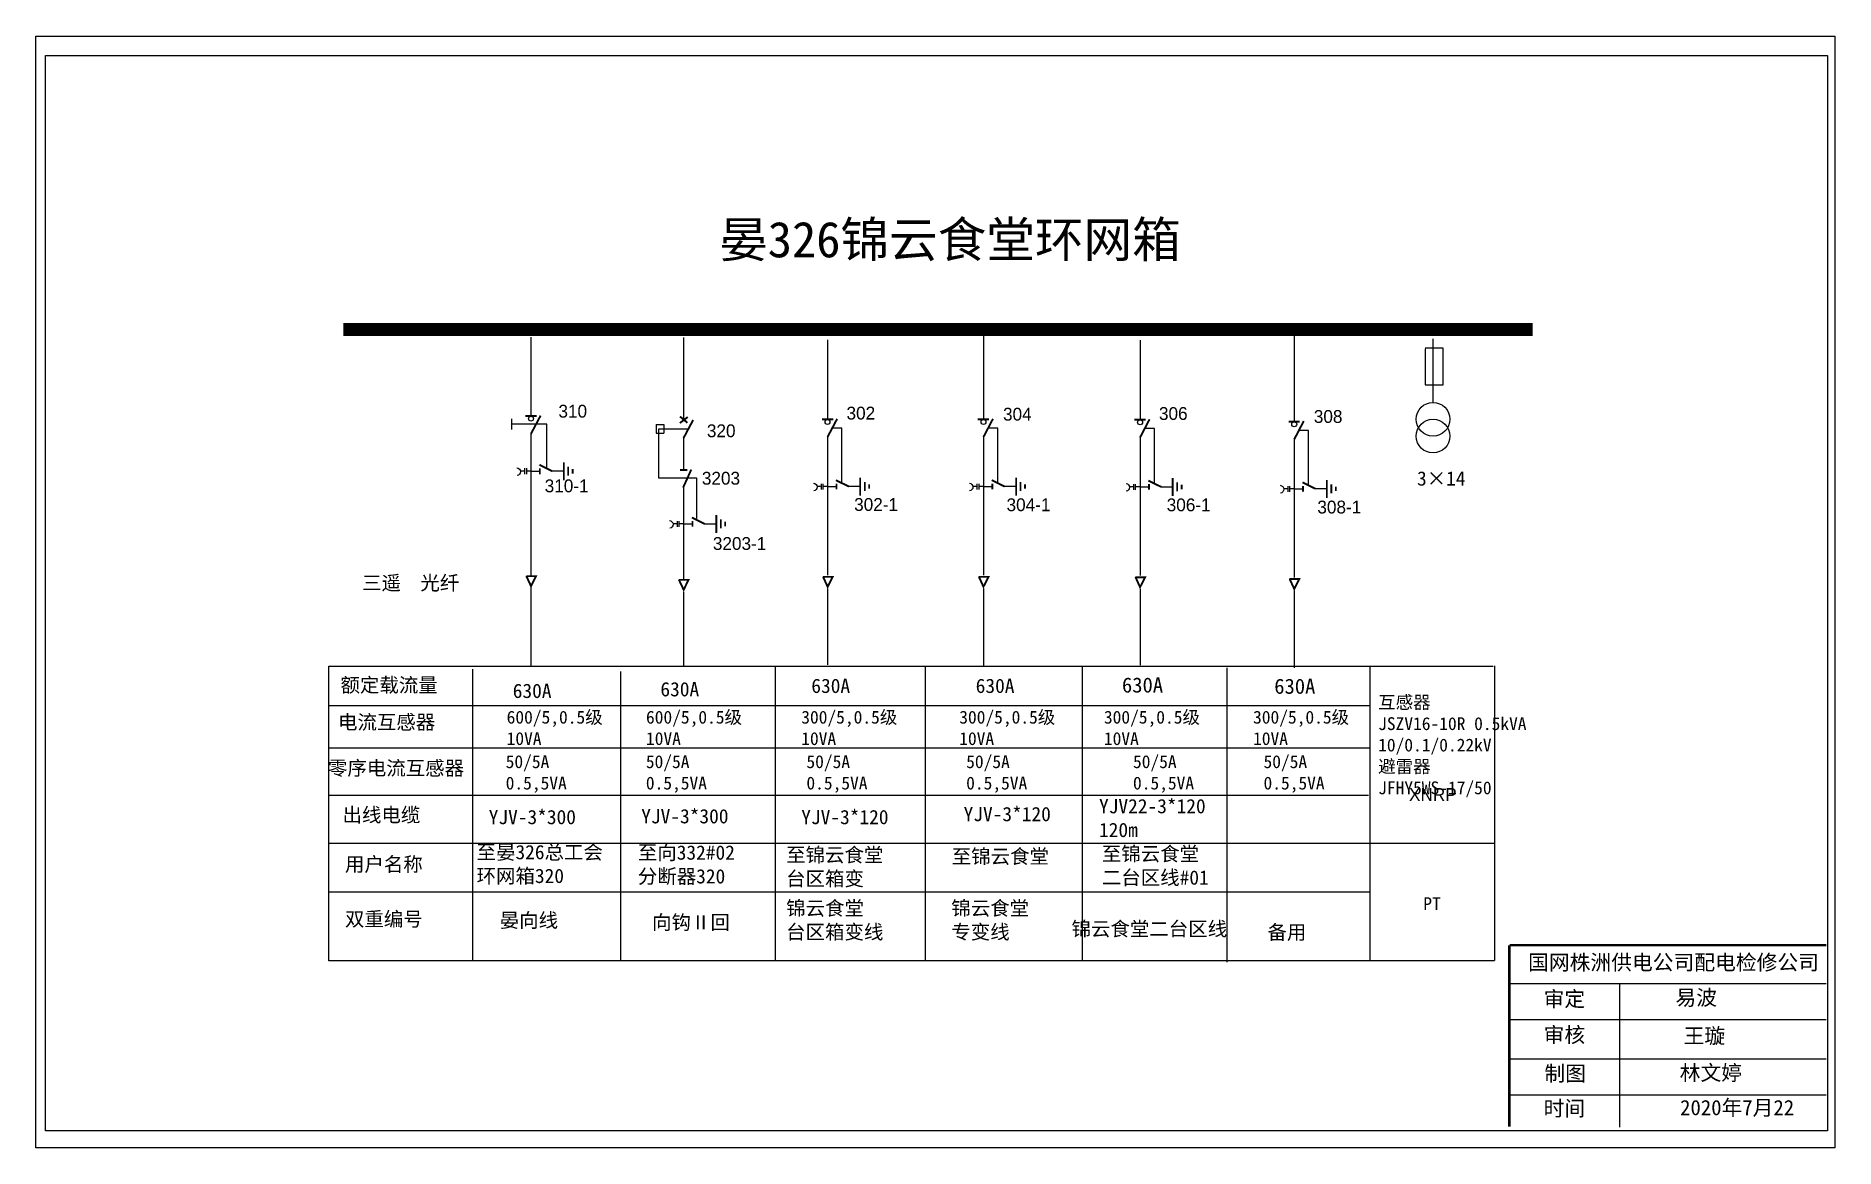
# Model space of a CAD drawing. Extents: x 90 to 673, y -361 to -21.
# Drawn here: x 540.9 to 673.2, y -103.1 to -21.3 of the extents above; entities that cross this region are included whole.
import ezdxf

# ---------------------------------------------------------------- set-up
doc = ezdxf.new("R2010")
doc.units = 0
doc.header["$LTSCALE"] = 0.774411
doc.linetypes.add('ACAD_ISO02W100', pattern=[15, 12, -3])
doc.linetypes.add('CENTER', pattern=[50.8, 31.75, -6.35, 6.35, -6.35])
doc.layers.get('0').update_dxf_attribs({"linetype": 'CONTINUOUS'})
doc.layers.add('2', color=7, linetype='CONTINUOUS')
doc.styles.add('hztxt_txtstyle_0.00_0_0', font='simkai.ttf')
doc.styles.add('hztxt_txtstyle_1.80_0_0', font='', dxfattribs={"height": 1.8, "bigfont": 'hztxt.shx'})
doc.styles.add('hztxt_txtstyle_2.70_0_0', font='simkai.ttf', dxfattribs={"height": 2.7})
doc.styles.add('字体', font='', dxfattribs={"height": 2.5})
doc.styles.get('hztxt_txtstyle_1.80_0_0').set_extended_font_data('hztxt')
doc.styles.get('字体').set_extended_font_data('KaiTi_GB2312')

msp = doc.modelspace()

# ---------------------------------------------------------------- texts
at = {"style": 'hztxt_txtstyle_1.80_0_0'}
for s, p in [('310', (579.33, -49.41)), ('302', (600.52, -49.55)), ('304', (612.03, -49.63)), ('306', (623.5, -49.58)), ('308', (634.89, -49.8)), ('320', (590.25, -50.85)), ('310-1', (578.32, -54.9)), ('3203', (589.88, -54.34)), ('302-1', (601.08, -56.27)), ('304-1', (612.29, -56.29)), ('306-1', (624.07, -56.3)), ('308-1', (635.15, -56.46)), ('3203-1', (590.69, -59.14)), ('XNRP', (641.89, -77.6))]:
    msp.add_text(s, height=0.944, dxfattribs=at).set_placement(p)
at = {"linetype": 'Continuous', "style": 'hztxt_txtstyle_2.70_0_0'}
msp.add_text('3×14', height=1.049, dxfattribs=at).set_placement((642.48, -54.41))
at = {"insert": (591.15, -35), "char_height": 2.6213, "width": 41.7992, "attachment_point": 1, "style": 'hztxt_txtstyle_0.00_0_0'}
msp.add_mtext('{\\fSimSun|b0|i0|c134|p2;晏326锦云食堂环网箱}', dxfattribs=at)
at = {"linetype": 'Continuous', "attachment_point": 1}
for s, insert, char_height, width, style in [('{\\fSimSun|b0|i0|c134|p2;三遥  光纤}', (564.89, -61.04), 1.0485, 16.9039, 'hztxt_txtstyle_2.70_0_0'), ('{\\fSimSun|b0|i0|c134|p2;额定载流量}', (563.3, -68.55), 1.0485, 16.9039, 'hztxt_txtstyle_2.70_0_0'), ('{\\fSimSun|b0|i0|c134|p2;630A}', (597.93, -68.61), 1.0485, 16.9039, 'hztxt_txtstyle_2.70_0_0'), ('{\\fSimSun|b0|i0|c134|p2;630A}', (610.02, -68.61), 1.0485, 16.9039, 'hztxt_txtstyle_2.70_0_0'), ('{\\fSimSun|b0|i0|c134|p2;630A}', (620.78, -68.52), 1.1112, 8.9352, 'hztxt_txtstyle_0.00_0_0'), ('{\\fSimSun|b0|i0|c134|p2;630A}', (631.98, -68.61), 1.1112, 8.9352, 'hztxt_txtstyle_0.00_0_0'), ('{\\fSimSun|b0|i0|c134|p2;630A}', (575.97, -68.98), 1.0485, 16.9039, 'hztxt_txtstyle_2.70_0_0'), ('{\\fSimSun|b0|i0|c134|p2;630A}', (586.83, -68.86), 1.0485, 16.9039, 'hztxt_txtstyle_2.70_0_0'), ('\\A1;{\\fSimSun|b0|i0|c134|p2;互感器\\PJSZV16-10R 0.5kVA\\P10/0.1/0.22kV\\P避雷器\\PJFHY5WS-17/50}', (639.62, -69.87), 0.9437, 17.401, 'hztxt_txtstyle_2.70_0_0'), ('{\\fSimSun|b0|i0|c134|p2;电流互感器}', (563.12, -71.28), 1.0485, 16.9039, 'hztxt_txtstyle_2.70_0_0'), ('\\A1;{\\fSimSun|b0|i0|c134|p2;600/5,0.5级\\P10VA}', (575.52, -70.97), 0.9437, 17.401, 'hztxt_txtstyle_2.70_0_0'), ('\\A1;{\\fSimSun|b0|i0|c134|p2;600/5,0.5级\\P10VA}', (585.77, -70.97), 0.9437, 17.401, 'hztxt_txtstyle_2.70_0_0'), ('\\A1;{\\fSimSun|b0|i0|c134|p2;300/5,0.5级\\P10VA}', (597.19, -70.97), 0.9437, 17.401, 'hztxt_txtstyle_2.70_0_0'), ('\\A1;{\\fSimSun|b0|i0|c134|p2;300/5,0.5级\\P10VA}', (608.81, -70.97), 0.9437, 17.401, 'hztxt_txtstyle_2.70_0_0'), ('\\A1;{\\fSimSun|b0|i0|c134|p2;300/5,0.5级\\P10VA}', (619.45, -70.97), 0.9437, 17.401, 'hztxt_txtstyle_2.70_0_0'), ('\\A1;{\\fSimSun|b0|i0|c134|p2;300/5,0.5级\\P10VA}', (630.42, -70.97), 0.9437, 17.401, 'hztxt_txtstyle_2.70_0_0'), ('{\\fSimSun|b0|i0|c134|p2;零序电流互感器}', (562.38, -74.66), 1.0485, 16.9039, 'hztxt_txtstyle_2.70_0_0'), ('{\\fSimSun|b0|i0|c134|p2;50/5A\\P0.5,5VA}', (575.45, -74.24), 0.9437, 16.9039, 'hztxt_txtstyle_2.70_0_0'), ('{\\fSimSun|b0|i0|c134|p2;50/5A\\P0.5,5VA}', (585.76, -74.24), 0.9437, 16.9039, 'hztxt_txtstyle_2.70_0_0'), ('{\\fSimSun|b0|i0|c134|p2;50/5A\\P0.5,5VA}', (597.57, -74.24), 0.9437, 16.9039, 'hztxt_txtstyle_2.70_0_0'), ('{\\fSimSun|b0|i0|c134|p2;50/5A\\P0.5,5VA}', (609.32, -74.24), 0.9437, 16.9039, 'hztxt_txtstyle_2.70_0_0'), ('{\\fSimSun|b0|i0|c134|p2;50/5A\\P0.5,5VA}', (621.59, -74.24), 0.9437, 16.9039, 'hztxt_txtstyle_2.70_0_0'), ('{\\fSimSun|b0|i0|c134|p2;50/5A\\P0.5,5VA}', (631.19, -74.24), 0.9437, 16.9039, 'hztxt_txtstyle_2.70_0_0'), ('{\\fSimSun|b0|i0|c134|p2;出线电缆}', (563.45, -78.1), 1.0485, 16.9039, 'hztxt_txtstyle_2.70_0_0'), ('{\\fSimSun|b0|i0|c134|p2;YJV-3*120}', (609.13, -78.04), 1.0485, 16.9039, 'hztxt_txtstyle_2.70_0_0'), ('{\\fSimSun|b0|i0|c134|p2;YJV22-3*120\\P120m}', (619.09, -77.46), 1.0485, 16.9039, 'hztxt_txtstyle_2.70_0_0'), ('{\\fSimSun|b0|i0|c134|p2;YJV-3*300}', (574.2, -78.26), 1.0485, 16.9039, 'hztxt_txtstyle_2.70_0_0'), ('{\\fSimSun|b0|i0|c134|p2;YJV-3*300}', (585.42, -78.2), 1.0485, 16.9039, 'hztxt_txtstyle_2.70_0_0'), ('{\\fSimSun|b0|i0|c134|p2;YJV-3*120}', (597.19, -78.26), 1.0485, 16.9039, 'hztxt_txtstyle_2.70_0_0'), ('{\\fSimSun|b0|i0|c134|p2;至晏326总工会\\P环网箱320}', (573.31, -80.84), 1.0485, 16.9039, 'hztxt_txtstyle_2.70_0_0'), ('{\\fSimSun|b0|i0|c134|p2;至向332#02\\P分断器320}', (585.17, -80.87), 1.0485, 16.9039, 'hztxt_txtstyle_2.70_0_0'), ('{\\fSimSun|b0|i0|c134|p2;用户名称}', (563.63, -81.73), 1.0485, 16.9039, 'hztxt_txtstyle_2.70_0_0'), ('{\\fSimSun|b0|i0|c134|p2;至锦云食堂\\P台区箱变}', (596.08, -81.04), 1.0485, 16.9039, 'hztxt_txtstyle_2.70_0_0'), ('{\\fSimSun|b0|i0|c134|p2;至锦云食堂}', (608.26, -81.15), 1.0485, 16.9039, 'hztxt_txtstyle_2.70_0_0'), ('{\\fSimSun|b0|i0|c134|p2;至锦云食堂二台区线#01}', (619.3, -80.96), 1.0485, 8.5059, 'hztxt_txtstyle_2.70_0_0'), ('{\\fSimSun|b0|i0|c134|p2;PT}', (642.94, -84.68), 0.9474, 7.3707, 'hztxt_txtstyle_0.00_0_0'), ('{\\fSimSun|b0|i0|c134|p2;双重编号}', (563.63, -85.76), 1.0485, 16.9039, 'hztxt_txtstyle_2.70_0_0'), ('{\\fSimSun|b0|i0|c134|p2;晏向线}', (575.01, -85.85), 1.0485, 16.9039, 'hztxt_txtstyle_2.70_0_0'), ('{\\fSimSun|b0|i0|c134|p2;向钩Ⅱ回}', (586.22, -86), 1.0485, 16.9039, 'hztxt_txtstyle_2.70_0_0'), ('{\\fSimSun|b0|i0|c134|p2;锦云食堂\\P台区箱变线}', (596.08, -84.96), 1.0485, 16.9039, 'hztxt_txtstyle_2.70_0_0'), ('{\\fSimSun|b0|i0|c134|p2;锦云食堂\\P专变线}', (608.23, -84.96), 1.0485, 16.9039, 'hztxt_txtstyle_2.70_0_0'), ('{\\fSimSun|b0|i0|c134|p2;锦云食堂二台区线}', (617.07, -86.48), 1.0485, 16.9039, 'hztxt_txtstyle_2.70_0_0'), ('{\\fSimSun|b0|i0|c134|p2;备用}', (631.48, -86.73), 1.0485, 16.9039, 'hztxt_txtstyle_2.70_0_0'), ('国网株洲供电公司配电检修公司', (650.65, -88.91), 1.1203, 30.6286, '字体'), ('审定', (651.79, -91.6), 1.12, 8.7614, '字体'), ('{\\fSimSun|b0|i0|c134|p2;易波}', (661.49, -91.5), 1.1203, 8.7614, '字体'), ('审核', (651.79, -94.24), 1.12, 8.7614, '字体'), ('{\\fSimSun|b0|i0|c134|p2;王璇}', (662.09, -94.31), 1.1203, 12.3436, '字体'), ('制图', (651.85, -97.08), 1.12, 8.7614, '字体'), ('{\\fSimSun|b0|i0|c134|p2;林文婷}', (661.8, -97.03), 1.1203, 8.7614, '字体'), ('时间', (651.79, -99.65), 1.12, 8.7614, '字体'), ('2020{\\fSimSun|b0|i0|c134|p2;年}7{\\fSimSun|b0|i0|c134|p2;月22}', (661.83, -99.59), 1.1203, 8.7614, '字体')]:
    msp.add_mtext(s, dxfattribs=dict(at, insert=insert, char_height=char_height, width=width, style=style))

# ---------------------------------------------------------------- blocks, each defined once
blk = doc.blocks.new('JD')
for points in [[(-2, 0.2), (-2, -0.2), (2, 0.2), (2, -0.2)], [(1, -1.2), (1, -0.8), (-1, -1.2), (-1, -0.8)], [(-0.5, -1.8), (-0.5, -2.2), (0.5, -1.8), (0.5, -2.2)]]:
    blk.add_trace(points)

# ---------------------------------------------------------------- linework, layer by layer
for p, q in [((577.31, -43.5), (577.31, -49.27)), ((588.53, -43.53), (588.53, -49.59)), ((610.59, -43.07), (610.59, -49.51)), ((633.45, -43.24), (633.45, -49.68)), ((643.64, -43.61), (643.64, -48.35)), ((599.12, -43.68), (599.12, -49.51)), ((622.11, -43.71), (622.11, -49.54)), ((586.52, -49.92), (587.08, -49.92)), ((586.52, -49.92), (586.52, -50.55)), ((587.08, -49.92), (587.08, -50.55)), ((577.31, -50.56), (577.31, -61.05)), ((586.52, -50.55), (587.08, -50.55)), ((588.53, -50.88), (588.53, -53.22)), ((599.12, -50.8), (599.12, -61)), ((610.59, -50.8), (610.59, -61)), ((622.11, -50.83), (622.11, -61.03)), ((633.45, -50.97), (633.45, -61.17)), ((577.31, -53.35), (577.96, -53.35)), ((578.82, -53.33), (579.71, -53.33)), ((588.53, -54.39), (588.53, -61.3)), ((599.12, -54.48), (599.78, -54.48)), ((600.63, -54.46), (601.52, -54.46)), ((610.59, -54.48), (611.24, -54.48)), ((612.09, -54.46), (612.98, -54.46)), ((622.11, -54.51), (622.76, -54.51)), ((623.61, -54.49), (624.5, -54.49)), ((633.45, -54.64), (634.1, -54.64)), ((634.95, -54.63), (635.84, -54.63)), ((588.53, -57.23), (589.19, -57.23)), ((590.04, -57.21), (590.93, -57.21))]:
    msp.add_line(p, q)
at = {"linetype": 'ACAD_ISO02W100'}
for p, q in [((588.82, -50.25), (586.7, -50.25)), ((586.7, -50.25), (586.7, -53.85)), ((586.7, -53.85), (589.49, -53.85)), ((589.49, -53.85), (589.49, -56.82))]:
    msp.add_line(p, q, dxfattribs=at)
at = {"linetype": 'CENTER'}
for p, q in [((577.31, -61.9), (577.31, -67.7)), ((599.13, -61.97), (599.13, -67.58)), ((610.59, -61.97), (610.59, -67.64)), ((622.11, -62), (622.11, -67.61)), ((633.45, -62.13), (633.45, -67.81)), ((588.54, -62.22), (588.54, -67.67))]:
    msp.add_line(p, q, dxfattribs=at)
at = {"linetype": 'Continuous'}
for p, q in [((562.45, -89.37), (562.45, -67.69)), ((562.45, -67.69), (648.09, -67.69)), ((573.01, -67.92), (573.01, -89.37)), ((583.89, -68.07), (583.89, -89.36)), ((595.26, -67.73), (595.26, -89.37)), ((606.31, -67.73), (606.31, -89.37)), ((617.84, -67.74), (617.84, -89.38)), ((628.49, -67.82), (628.49, -89.46)), ((639.01, -67.7), (639.01, -89.39)), ((648.18, -67.66), (648.18, -89.34)), ((562.45, -70.59), (638.99, -70.59)), ((562.45, -73.7), (639.01, -73.7)), ((562.45, -77.18), (638.9, -77.18)), ((562.45, -80.7), (648.18, -80.7)), ((562.45, -84.29), (638.99, -84.29)), ((648.18, -89.37), (562.45, -89.37)), ((649.29, -91.02), (672.58, -91.02)), ((657.37, -91.02), (657.37, -101.6)), ((649.29, -93.67), (672.58, -93.67)), ((649.29, -96.56), (672.58, -96.56)), ((649.29, -99.22), (672.58, -99.22))]:
    msp.add_line(p, q, dxfattribs=at)
for points in [[(540.9, -21.35), (673.22, -21.35), (673.22, -103.12), (540.9, -103.12)], [(541.61, -22.79), (672.66, -22.79), (672.66, -101.86), (541.61, -101.86)]]:
    msp.add_lwpolyline(points, close=True, dxfattribs=at)
for points, const_width in [([(563.51, -42.93), (650.98, -42.93)], 0.944), ([(576.89, -49.29), (577.73, -49.29)], 0.142), ([(577.31, -50.6), (578.02, -49.26)], 0.142), ([(588.26, -49.81), (588.84, -49.37)], 0.142), ([(588.27, -49.33), (588.82, -49.79)], 0.142), ([(588.53, -50.92), (589.24, -49.58)], 0.142), ([(598.71, -49.53), (599.54, -49.53)], 0.142), ([(599.12, -50.84), (599.83, -49.5)], 0.142), ([(610.17, -49.53), (611, -49.53)], 0.142), ([(610.59, -50.84), (611.29, -49.5)], 0.142), ([(621.69, -49.56), (622.52, -49.56)], 0.142), ([(622.11, -50.87), (622.81, -49.53)], 0.142), ([(633.03, -49.7), (633.86, -49.7)], 0.142), ([(633.45, -51.01), (634.15, -49.66)], 0.142), ([(577.93, -52.88), (578.87, -53.35)], 0.142), ([(577.96, -53.13), (577.96, -53.57)], 0.142), ([(588.28, -53.26), (588.8, -53.26)], 0.142), ([(588.5, -54.56), (589.1, -53.23)], 0.142), ([(599.74, -54.01), (600.69, -54.48)], 0.142), ([(599.78, -54.26), (599.78, -54.69)], 0.142), ([(611.2, -54.01), (612.15, -54.48)], 0.142), ([(611.24, -54.26), (611.24, -54.69)], 0.142), ([(622.72, -54.04), (623.67, -54.51)], 0.142), ([(622.76, -54.29), (622.76, -54.72)], 0.142), ([(634.06, -54.17), (635.01, -54.64)], 0.142), ([(634.1, -54.43), (634.1, -54.86)], 0.142), ([(589.15, -56.76), (590.09, -57.23)], 0.142), ([(589.19, -57.01), (589.19, -57.44)], 0.142), ([(576.96, -61.07), (577.68, -61.07), (577.31, -61.8), (576.97, -61.06)], 0.142), ([(588.18, -61.34), (588.9, -61.34), (588.54, -62.07), (588.19, -61.33)], 0.142), ([(598.78, -61.12), (599.5, -61.12), (599.13, -61.85), (598.79, -61.1)], 0.142), ([(610.24, -61.12), (610.96, -61.12), (610.59, -61.85), (610.25, -61.1)], 0.142), ([(621.76, -61.15), (622.48, -61.15), (622.11, -61.88), (621.77, -61.13)], 0.142), ([(633.1, -61.28), (633.82, -61.28), (633.45, -62.01), (633.11, -61.27)], 0.142)]:
    msp.add_lwpolyline(points, dxfattribs=dict(const_width=const_width))
for points in [[(643.09, -44.35), (643.09, -46.99), (644.4, -46.99), (644.4, -44.31), (643.09, -44.31)], [(575.88, -49.51), (575.88, -50.29)], [(576.83, -53.34), (576.54, -53.34)], [(576.83, -53.14), (576.83, -53.57)], [(576.97, -53.14), (576.97, -53.57)], [(577.31, -53.34), (576.97, -53.34)], [(598.65, -54.47), (598.35, -54.47)], [(598.65, -54.27), (598.65, -54.7)], [(598.78, -54.27), (598.78, -54.7)], [(599.12, -54.47), (598.78, -54.47)], [(610.11, -54.47), (609.81, -54.47)], [(610.11, -54.27), (610.11, -54.7)], [(610.24, -54.27), (610.24, -54.7)], [(610.58, -54.47), (610.24, -54.47)], [(621.63, -54.5), (621.33, -54.5)], [(621.63, -54.3), (621.63, -54.73)], [(621.76, -54.3), (621.76, -54.73)], [(622.1, -54.5), (621.76, -54.5)], [(632.97, -54.64), (632.67, -54.64)], [(632.97, -54.44), (632.97, -54.87)], [(633.1, -54.44), (633.1, -54.87)], [(633.44, -54.64), (633.1, -54.64)], [(588.06, -57.22), (587.76, -57.22)], [(588.06, -57.02), (588.06, -57.45)], [(588.19, -57.02), (588.19, -57.45)], [(588.53, -57.22), (588.19, -57.22)]]:
    msp.add_lwpolyline(points)
at = {"linetype": 'ACAD_ISO02W100'}
for points in [[(578.47, -53.13), (578.47, -49.9), (575.88, -49.9)], [(600.18, -54.27), (600.18, -50.18), (599.47, -50.18)], [(611.64, -54.27), (611.64, -50.18), (610.93, -50.18)], [(623.16, -54.3), (623.16, -50.21), (622.45, -50.21)], [(634.5, -54.43), (634.5, -50.35), (633.79, -50.35)]]:
    msp.add_lwpolyline(points, dxfattribs=at)
for points in [[(576.28, -53.1, -0.877934), (576.29, -53.67)], [(598.1, -54.23, -0.877934), (598.11, -54.8)], [(609.56, -54.23, -0.877934), (609.57, -54.8)], [(621.08, -54.26, -0.877934), (621.09, -54.83)], [(632.42, -54.39, -0.877934), (632.43, -54.97)], [(587.5, -56.98, -0.877934), (587.52, -57.55)]]:
    msp.add_lwpolyline(points, format="xyb")
at = {"linetype": 'Continuous', "const_width": 0.187}
for points in [[(649.27, -88.21), (649.27, -101.56)], [(649.29, -88.21), (672.58, -88.21)]]:
    msp.add_lwpolyline(points, dxfattribs=at)
for centre in [(577.31, -49.49), (599.12, -49.73), (610.59, -49.73), (622.11, -49.76), (633.45, -49.9)]:
    msp.add_circle(centre, 0.181)
at = {"layer": '2', "color": 3}
for centre in [(643.66, -49.53), (643.66, -50.77)]:
    msp.add_circle(centre, 1.24, dxfattribs=at)

# ---------------------------------------------------------------- block references
at = {"xscale": 0.3302900631680004, "yscale": 0.3302900631680004, "zscale": 0.3302900631680034, "rotation": 90}
for p in [(579.72, -53.36), (601.53, -54.48), (612.99, -54.48), (624.51, -54.51), (635.85, -54.65), (590.94, -57.23)]:
    msp.add_blockref('JD', p, dxfattribs=at)

msp.set_redraw_order([(e.dxf.handle, doc.entitydb.next_handle()) for e in msp.query("TEXT MTEXT ATTDEF DIMENSION ARC_DIMENSION")])  # texts and dimensions are drawn at this point

doc.saveas('drawing.dxf')
